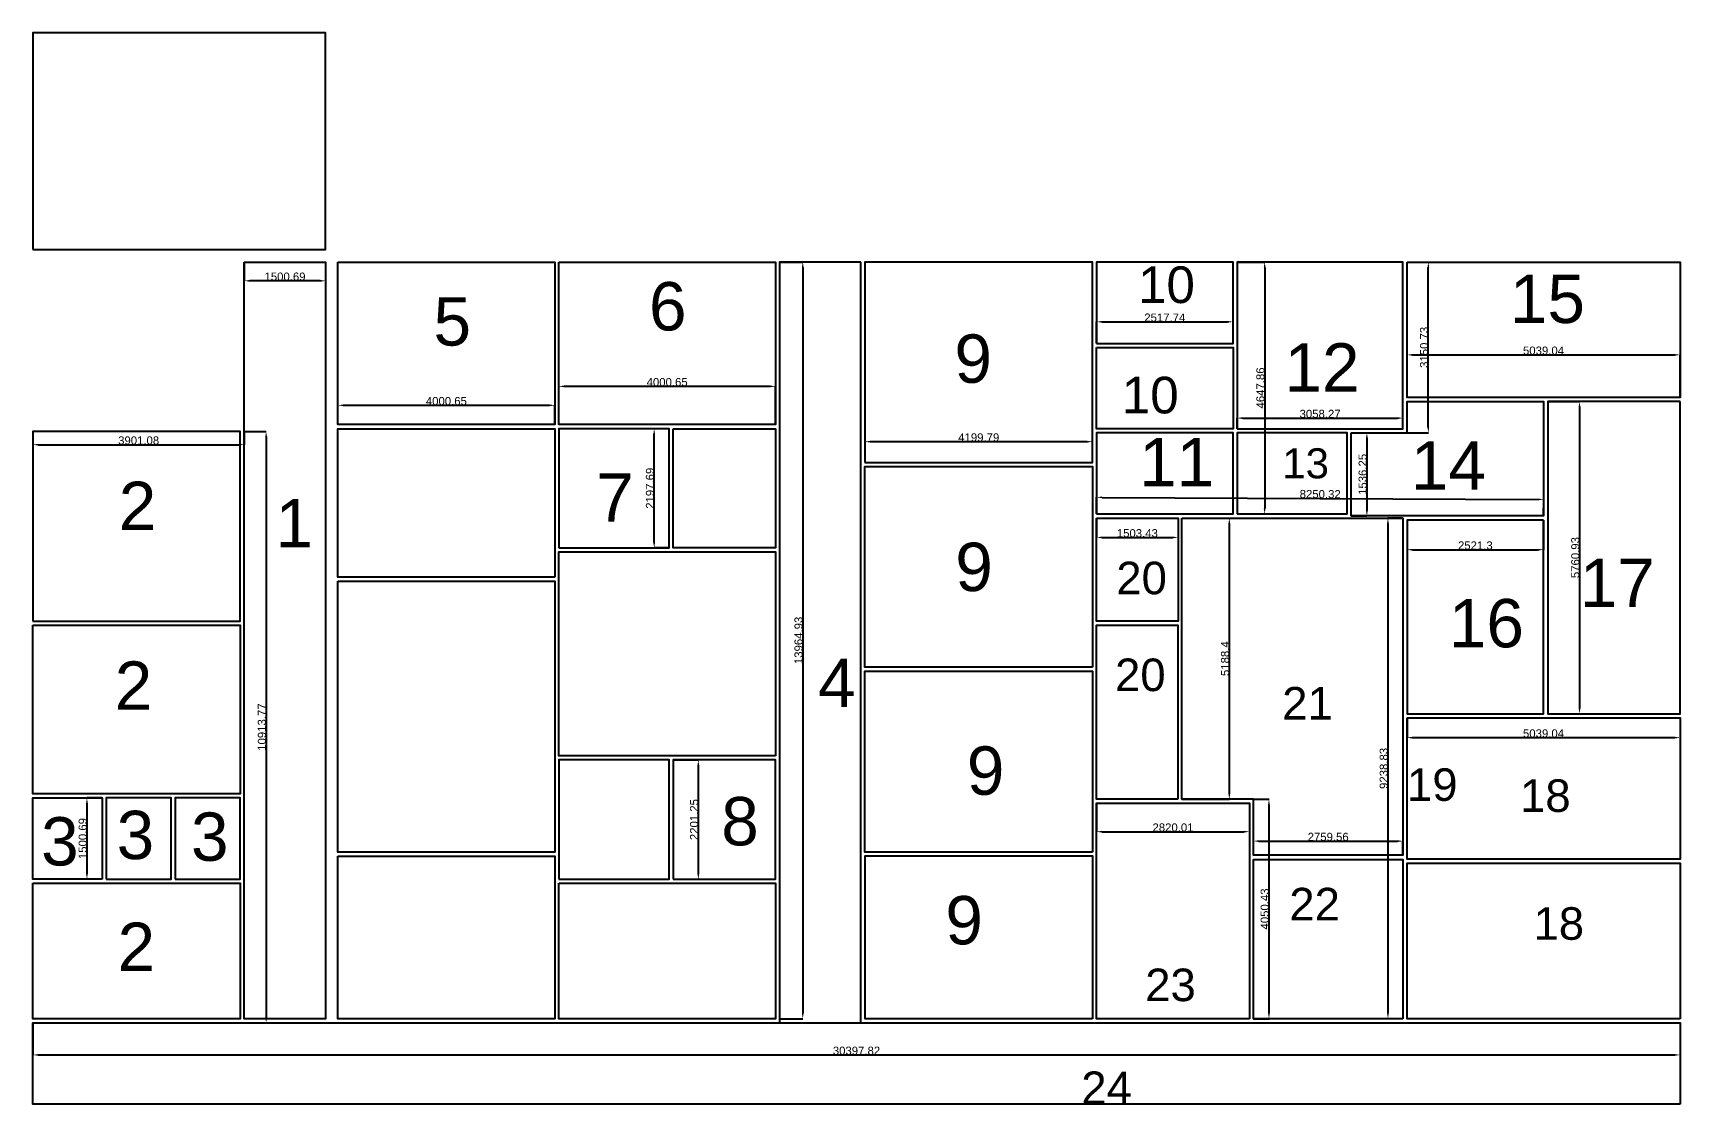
# Model space of a CAD drawing. Header units: millimetres. Extents: x 3935 to 205860, y 1962 to 72633.
# Drawn here: x 52937 to 83335, y 3080 to 22848 of the extents above; entities that cross this region are included whole.
import ezdxf

# ---------------------------------------------------------------- set-up
doc = ezdxf.new("R2010")
doc.units = ezdxf.units.MM
doc.layers.add('puf', color=5, linetype='Continuous', lineweight=30)
doc.styles.get("Standard").update_dxf_attribs({"font": 'arial.ttf'})
doc.dimstyles.new('ISO-25', dxfattribs={"dimtxt": 150, "dimasz": 100, "dimexe": 1.25, "dimexo": 0.625, "dimtad": 1, "dimdsep": 46, "dimtxsty": 'Standard', "dimcen": 2.5, "dimadec": 0, "dimazin": 0, "dimtfac": 1, "dimtmove": 0, "dimatfit": 3, "dimfxl": 1, "dimarcsym": 0})

msp = doc.modelspace()

# ---------------------------------------------------------------- texts
at = {"layer": 'puf'}
for s, height, p in [('10', 676.3953, (73330.68, 17862.984)), ('6', 892.647, (64306.378, 17357.466)), ('15', 892.6468, (80193.736, 17494.719)), ('5', 892.647, (60329.013, 17078.234)), ('9', 892.647, (69943.224, 16391.11)), ('12', 892.6468, (76033.712, 16229.088)), ('10', 676.3953, (73031.732, 15826.266)), ('11', 892.6468, (73350.685, 14480.958)), ('14', 892.6468, (78365.528, 14420.693)), ('13', 555.0684, (75993.302, 14627.66)), ('7', 892.647, (63332.156, 13825.208)), ('2', 892.647, (54520.468, 13673.313)), ('1', 892.647, (57412.715, 13353.155)), ('9', 892.647, (69958.483, 12547.046)), ('20', 600.8776, (72930.956, 12488.211)), ('17', 892.6468, (81482.962, 12252.292)), ('16', 892.6468, (79067.076, 11508.902)), ('2', 892.647, (54446.189, 10356.494)), ('4', 892.647, (67425.924, 10406.37)), ('20', 600.8776, (72907.436, 10701.185)), ('21', 600.8776, (75992.014, 10175.841)), ('9', 892.647, (70172.008, 8787.921)), ('19', 600.8776, (78295.93, 8674.988)), ('18', 600.8776, (80382.307, 8471.829)), ('8', 892.647, (65639.828, 7854.186)), ('3', 892.647, (53087.554, 7482.557)), ('3', 892.647, (54481.659, 7600.248)), ('3', 892.647, (55853.725, 7568.615)), ('22', 600.8776, (76123.973, 6469.061)), ('9', 892.647, (69775.282, 6026.908)), ('18', 600.8776, (80629.797, 6111.446)), ('2', 892.647, (54498.238, 5535.367)), ('23', 600.8776, (73464.295, 4978.709)), ('24', 600.8776, (72284.869, 3079.61))]:
    msp.add_text(s, height=height, dxfattribs=at).set_placement(p)

# ---------------------------------------------------------------- blocks, each defined once
blk = doc.blocks.new('*D74')
at = {"layer": 'Defpoints', "color": 0, "transparency": 16777216}
for p in [(56838, 18620), (58339, 18620), (56838, 18273)]:
    blk.add_point(p, dxfattribs=at)
at = {"layer": 'puf', "color": 0, "lineweight": -2, "transparency": 16777216}
for p, q in [((56838, 18619), (56838, 18272)), ((58339, 18619), (58339, 18272)), ((58239, 18273), (56938, 18273))]:
    blk.add_line(p, q, dxfattribs=at)
at = {"layer": 'puf', "color": 0, "transparency": 16777216}
for points in [[(56938, 18290), (56938, 18256), (56838, 18273)], [(58239, 18290), (58239, 18256), (58339, 18273)]]:
    blk.add_solid(points, dxfattribs=at)
at = {"layer": 'puf', "color": 0, "transparency": 16777216, "insert": (57589, 18350), "char_height": 150, "attachment_point": 5}
blk.add_mtext('1500.69', dxfattribs=at)
blk = doc.blocks.new('*D75')
at = {"layer": 'Defpoints', "color": 0, "transparency": 16777216}
for p in [(52937, 15494), (56838, 15494), (56838, 15249)]:
    blk.add_point(p, dxfattribs=at)
at = {"layer": 'puf', "color": 0, "lineweight": -2, "transparency": 16777216}
for p, q in [((52937, 15493), (52937, 15248)), ((53037, 15249), (56738, 15249)), ((56838, 15493), (56838, 15248))]:
    blk.add_line(p, q, dxfattribs=at)
at = {"layer": 'puf', "color": 0, "transparency": 16777216}
for points in [[(53037, 15266), (53037, 15232), (52937, 15249)], [(56738, 15266), (56738, 15232), (56838, 15249)]]:
    blk.add_solid(points, dxfattribs=at)
at = {"layer": 'puf', "color": 0, "transparency": 16777216, "insert": (54888, 15326), "char_height": 150, "attachment_point": 5}
blk.add_mtext('3901.08', dxfattribs=at)
blk = doc.blocks.new('*D76')
at = {"layer": 'Defpoints', "color": 0, "transparency": 16777216}
for p in [(56838, 15494), (56838, 4580), (57241, 4580)]:
    blk.add_point(p, dxfattribs=at)
at = {"layer": 'puf', "color": 0, "lineweight": -2, "transparency": 16777216}
for p, q in [((56839, 15494), (57242, 15494)), ((57241, 15394), (57241, 4680)), ((56839, 4580), (57242, 4580))]:
    blk.add_line(p, q, dxfattribs=at)
at = {"layer": 'puf', "color": 0, "transparency": 16777216}
for points in [[(57224, 15394), (57257, 15394), (57241, 15494)], [(57224, 4680), (57257, 4680), (57241, 4580)]]:
    blk.add_solid(points, dxfattribs=at)
at = {"layer": 'puf', "color": 0, "transparency": 16777216, "insert": (57163, 10037), "char_height": 150, "attachment_point": 5, "rotation": 90}
blk.add_mtext('10913.77', dxfattribs=at)
blk = doc.blocks.new('*D77')
at = {"layer": 'Defpoints', "color": 0, "transparency": 16777216}
for p in [(54214, 8730), (53934, 7230), (54214, 7230)]:
    blk.add_point(p, dxfattribs=at)
at = {"layer": 'puf', "color": 0, "lineweight": -2, "transparency": 16777216}
for p, q in [((54213, 8730), (53932, 8730)), ((53934, 8630), (53934, 7330)), ((54213, 7230), (53932, 7230))]:
    blk.add_line(p, q, dxfattribs=at)
at = {"layer": 'puf', "color": 0, "transparency": 16777216}
for points in [[(53917, 8630), (53950, 8630), (53934, 8730)], [(53917, 7330), (53950, 7330), (53934, 7230)]]:
    blk.add_solid(points, dxfattribs=at)
at = {"layer": 'puf', "color": 0, "transparency": 16777216, "insert": (53856, 7980), "char_height": 150, "attachment_point": 5, "rotation": 90}
blk.add_mtext('1500.69', dxfattribs=at)
blk = doc.blocks.new('*D78')
at = {"layer": 'Defpoints', "color": 0, "transparency": 16777216}
for p in [(52937, 4580), (83335, 4580), (83335, 3986)]:
    blk.add_point(p, dxfattribs=at)
at = {"layer": 'puf', "color": 0, "lineweight": -2, "transparency": 16777216}
for p, q in [((52937, 4580), (52937, 3984)), ((83335, 4580), (83335, 3984)), ((53037, 3986), (83235, 3986))]:
    blk.add_line(p, q, dxfattribs=at)
at = {"layer": 'puf', "color": 0, "transparency": 16777216}
for points in [[(53037, 4002), (53037, 3969), (52937, 3986)], [(83235, 4002), (83235, 3969), (83335, 3986)]]:
    blk.add_solid(points, dxfattribs=at)
at = {"layer": 'puf', "color": 0, "transparency": 16777216, "insert": (68136, 4063), "char_height": 150, "attachment_point": 5}
blk.add_mtext('30397.82', dxfattribs=at)
blk = doc.blocks.new('*D79')
at = {"layer": 'Defpoints', "color": 0, "transparency": 16777216}
for p in [(66717, 18620), (66717, 4655), (67145, 4655)]:
    blk.add_point(p, dxfattribs=at)
at = {"layer": 'puf', "color": 0, "lineweight": -2, "transparency": 16777216}
for p, q in [((66718, 18620), (67146, 18620)), ((67145, 18520), (67145, 4755)), ((66718, 4655), (67146, 4655))]:
    blk.add_line(p, q, dxfattribs=at)
at = {"layer": 'puf', "color": 0, "transparency": 16777216}
for points in [[(67128, 18520), (67161, 18520), (67145, 18620)], [(67128, 4755), (67161, 4755), (67145, 4655)]]:
    blk.add_solid(points, dxfattribs=at)
at = {"layer": 'puf', "color": 0, "transparency": 16777216, "insert": (67067, 11637), "char_height": 150, "attachment_point": 5, "rotation": 90}
blk.add_mtext('13964.93', dxfattribs=at)
blk = doc.blocks.new('*D81')
at = {"layer": 'Defpoints', "color": 0, "transparency": 16777216}
for p in [(62567, 15976), (58567, 15622), (62567, 15622)]:
    blk.add_point(p, dxfattribs=at)
at = {"layer": 'puf', "color": 0, "lineweight": -2, "transparency": 16777216}
for p, q in [((58567, 15623), (58567, 15977)), ((58667, 15976), (62467, 15976)), ((62567, 15623), (62567, 15977))]:
    blk.add_line(p, q, dxfattribs=at)
at = {"layer": 'puf', "color": 0, "transparency": 16777216}
for points in [[(58667, 15992), (58667, 15959), (58567, 15976)], [(62467, 15992), (62467, 15959), (62567, 15976)]]:
    blk.add_solid(points, dxfattribs=at)
at = {"layer": 'puf', "color": 0, "transparency": 16777216, "insert": (60567, 16053), "char_height": 150, "attachment_point": 5}
blk.add_mtext('4000.65', dxfattribs=at)
blk = doc.blocks.new('*D82')
at = {"layer": 'Defpoints', "color": 0, "transparency": 16777216}
for p in [(66642, 16326), (62642, 15622), (66642, 15622)]:
    blk.add_point(p, dxfattribs=at)
at = {"layer": 'puf', "color": 0, "lineweight": -2, "transparency": 16777216}
for p, q in [((62642, 15623), (62642, 16327)), ((62742, 16326), (66542, 16326)), ((66642, 15623), (66642, 16327))]:
    blk.add_line(p, q, dxfattribs=at)
at = {"layer": 'puf', "color": 0, "transparency": 16777216}
for points in [[(62742, 16342), (62742, 16309), (62642, 16326)], [(66542, 16342), (66542, 16309), (66642, 16326)]]:
    blk.add_solid(points, dxfattribs=at)
at = {"layer": 'puf', "color": 0, "transparency": 16777216, "insert": (64642, 16403), "char_height": 150, "attachment_point": 5}
blk.add_mtext('4000.65', dxfattribs=at)
blk = doc.blocks.new('*D83')
at = {"layer": 'Defpoints', "color": 0, "transparency": 16777216}
for p in [(64402, 15544), (64680, 15544), (64680, 13346)]:
    blk.add_point(p, dxfattribs=at)
at = {"layer": 'puf', "color": 0, "lineweight": -2, "transparency": 16777216}
for p, q in [((64679, 15544), (64401, 15544)), ((64402, 13446), (64402, 15444)), ((64679, 13346), (64401, 13346))]:
    blk.add_line(p, q, dxfattribs=at)
at = {"layer": 'puf', "color": 0, "transparency": 16777216}
for points in [[(64386, 15444), (64419, 15444), (64402, 15544)], [(64386, 13446), (64419, 13446), (64402, 13346)]]:
    blk.add_solid(points, dxfattribs=at)
at = {"layer": 'puf', "color": 0, "transparency": 16777216, "insert": (64325, 14445), "char_height": 150, "attachment_point": 5, "rotation": 90}
blk.add_mtext('2197.69', dxfattribs=at)
blk = doc.blocks.new('*D84')
at = {"layer": 'Defpoints', "color": 0, "transparency": 16777216}
for p in [(64754, 9431), (64754, 7230), (65217, 7230)]:
    blk.add_point(p, dxfattribs=at)
at = {"layer": 'puf', "color": 0, "lineweight": -2, "transparency": 16777216}
for p, q in [((64755, 9431), (65218, 9431)), ((65217, 9331), (65217, 7330)), ((64755, 7230), (65218, 7230))]:
    blk.add_line(p, q, dxfattribs=at)
at = {"layer": 'puf', "color": 0, "transparency": 16777216}
for points in [[(65200, 9331), (65234, 9331), (65217, 9431)], [(65200, 7330), (65234, 7330), (65217, 7230)]]:
    blk.add_solid(points, dxfattribs=at)
at = {"layer": 'puf', "color": 0, "transparency": 16777216, "insert": (65140, 8330), "char_height": 150, "attachment_point": 5, "rotation": 90}
blk.add_mtext('2201.25', dxfattribs=at)
blk = doc.blocks.new('*D85')
at = {"layer": 'Defpoints', "color": 0, "transparency": 16777216}
for p in [(72492, 15305), (68293, 14922), (72492, 14922)]:
    blk.add_point(p, dxfattribs=at)
at = {"layer": 'puf', "color": 0, "lineweight": -2, "transparency": 16777216}
for p, q in [((68293, 14922), (68293, 15306)), ((68393, 15305), (72392, 15305)), ((72492, 14922), (72492, 15306))]:
    blk.add_line(p, q, dxfattribs=at)
at = {"layer": 'puf', "color": 0, "transparency": 16777216}
for points in [[(68393, 15321), (68393, 15288), (68293, 15305)], [(72392, 15321), (72392, 15288), (72492, 15305)]]:
    blk.add_solid(points, dxfattribs=at)
at = {"layer": 'puf', "color": 0, "transparency": 16777216, "insert": (70392, 15382), "char_height": 150, "attachment_point": 5}
blk.add_mtext('4199.79', dxfattribs=at)
blk = doc.blocks.new('*D86')
at = {"layer": 'Defpoints', "color": 0, "transparency": 16777216}
for p in [(75085, 17516), (72567, 17119), (75085, 17119)]:
    blk.add_point(p, dxfattribs=at)
at = {"layer": 'puf', "color": 0, "lineweight": -2, "transparency": 16777216}
for p, q in [((72567, 17120), (72567, 17518)), ((72667, 17516), (74985, 17516)), ((75085, 17120), (75085, 17518))]:
    blk.add_line(p, q, dxfattribs=at)
at = {"layer": 'puf', "color": 0, "transparency": 16777216}
for points in [[(72667, 17533), (72667, 17500), (72567, 17516)], [(74985, 17533), (74985, 17500), (75085, 17516)]]:
    blk.add_solid(points, dxfattribs=at)
at = {"layer": 'puf', "color": 0, "transparency": 16777216, "insert": (73826, 17594), "char_height": 150, "attachment_point": 5}
blk.add_mtext('2517.74', dxfattribs=at)
blk = doc.blocks.new('*D87')
at = {"layer": 'Defpoints', "color": 0, "transparency": 16777216}
for p in [(75163, 18620), (75163, 13972), (75669, 13972)]:
    blk.add_point(p, dxfattribs=at)
at = {"layer": 'puf', "color": 0, "lineweight": -2, "transparency": 16777216}
for p, q in [((75164, 18620), (75670, 18620)), ((75669, 18520), (75669, 14072)), ((75164, 13972), (75670, 13972))]:
    blk.add_line(p, q, dxfattribs=at)
at = {"layer": 'puf', "color": 0, "transparency": 16777216}
for points in [[(75652, 18520), (75685, 18520), (75669, 18620)], [(75652, 14072), (75685, 14072), (75669, 13972)]]:
    blk.add_solid(points, dxfattribs=at)
at = {"layer": 'puf', "color": 0, "transparency": 16777216, "insert": (75591, 16296), "char_height": 150, "attachment_point": 5, "rotation": 90}
blk.add_mtext('4647.86', dxfattribs=at)
blk = doc.blocks.new('*D88')
at = {"layer": 'Defpoints', "color": 0, "transparency": 16777216}
for p in [(80819, 14239), (72567, 13972), (80817, 13933)]:
    blk.add_point(p, dxfattribs=at)
at = {"layer": 'puf', "color": 0, "lineweight": -2, "transparency": 16777216}
for p, q in [((72567, 13973), (72568, 14279)), ((72668, 14277), (80719, 14239)), ((80817, 13934), (80819, 14240))]:
    blk.add_line(p, q, dxfattribs=at)
at = {"layer": 'puf', "color": 0, "transparency": 16777216}
for points in [[(72669, 14294), (72668, 14261), (72568, 14278)], [(80719, 14256), (80719, 14223), (80819, 14239)]]:
    blk.add_solid(points, dxfattribs=at)
at = {"layer": 'puf', "color": 0, "transparency": 16777216, "insert": (76694, 14336), "char_height": 150, "attachment_point": 5, "rotation": 359.7283}
blk.add_mtext('8250.32', dxfattribs=at)
blk = doc.blocks.new('*D89')
at = {"layer": 'Defpoints', "color": 0, "transparency": 16777216}
for p in [(83335, 16907), (78296, 16120), (83335, 16120)]:
    blk.add_point(p, dxfattribs=at)
at = {"layer": 'puf', "color": 0, "lineweight": -2, "transparency": 16777216}
for p, q in [((78296, 16121), (78296, 16908)), ((78396, 16907), (83235, 16907)), ((83335, 16121), (83335, 16908))]:
    blk.add_line(p, q, dxfattribs=at)
at = {"layer": 'puf', "color": 0, "transparency": 16777216}
for points in [[(78396, 16923), (78396, 16890), (78296, 16907)], [(83235, 16923), (83235, 16890), (83335, 16907)]]:
    blk.add_solid(points, dxfattribs=at)
at = {"layer": 'puf', "color": 0, "transparency": 16777216, "insert": (80815, 16984), "char_height": 150, "attachment_point": 5}
blk.add_mtext('5039.04', dxfattribs=at)
blk = doc.blocks.new('*D90')
at = {"layer": 'Defpoints', "color": 0, "transparency": 16777216}
for p in [(80892, 16045), (80892, 10284), (81479, 10284)]:
    blk.add_point(p, dxfattribs=at)
at = {"layer": 'puf', "color": 0, "lineweight": -2, "transparency": 16777216}
for p, q in [((80893, 16045), (81480, 16045)), ((81479, 15945), (81479, 10384)), ((80893, 10284), (81480, 10284))]:
    blk.add_line(p, q, dxfattribs=at)
at = {"layer": 'puf', "color": 0, "transparency": 16777216}
for points in [[(81463, 15945), (81496, 15945), (81479, 16045)], [(81463, 10384), (81496, 10384), (81479, 10284)]]:
    blk.add_solid(points, dxfattribs=at)
at = {"layer": 'puf', "color": 0, "transparency": 16777216, "insert": (81402, 13165), "char_height": 150, "attachment_point": 5, "rotation": 90}
blk.add_mtext('5760.93', dxfattribs=at)
blk = doc.blocks.new('*D91')
at = {"layer": 'Defpoints', "color": 0, "transparency": 16777216}
for p in [(78296, 10210), (83335, 10210), (83335, 9842)]:
    blk.add_point(p, dxfattribs=at)
at = {"layer": 'puf', "color": 0, "lineweight": -2, "transparency": 16777216}
for p, q in [((78296, 10209), (78296, 9841)), ((83335, 10209), (83335, 9841)), ((78396, 9842), (83235, 9842))]:
    blk.add_line(p, q, dxfattribs=at)
at = {"layer": 'puf', "color": 0, "transparency": 16777216}
for points in [[(78396, 9859), (78396, 9825), (78296, 9842)], [(83235, 9859), (83235, 9825), (83335, 9842)]]:
    blk.add_solid(points, dxfattribs=at)
at = {"layer": 'puf', "color": 0, "transparency": 16777216, "insert": (80815, 9919), "char_height": 150, "attachment_point": 5}
blk.add_mtext('5039.04', dxfattribs=at)
blk = doc.blocks.new('*D92')
at = {"layer": 'Defpoints', "color": 0, "transparency": 16777216}
for p in [(78221, 13894), (77944, 4655), (78221, 4655)]:
    blk.add_point(p, dxfattribs=at)
at = {"layer": 'puf', "color": 0, "lineweight": -2, "transparency": 16777216}
for p, q in [((78221, 13894), (77943, 13894)), ((77944, 13794), (77944, 4755)), ((78221, 4655), (77943, 4655))]:
    blk.add_line(p, q, dxfattribs=at)
at = {"layer": 'puf', "color": 0, "transparency": 16777216}
for points in [[(77927, 13794), (77960, 13794), (77944, 13894)], [(77927, 4755), (77960, 4755), (77944, 4655)]]:
    blk.add_solid(points, dxfattribs=at)
at = {"layer": 'puf', "color": 0, "transparency": 16777216, "insert": (77867, 9274), "char_height": 150, "attachment_point": 5, "rotation": 90}
blk.add_mtext('9238.83', dxfattribs=at)
blk = doc.blocks.new('*D93')
at = {"layer": 'Defpoints', "color": 0, "transparency": 16777216}
for p in [(75163, 15544), (78221, 15740), (78221, 15544)]:
    blk.add_point(p, dxfattribs=at)
at = {"layer": 'puf', "color": 0, "lineweight": -2, "transparency": 16777216}
for p, q in [((75163, 15544), (75163, 15741)), ((75263, 15740), (78121, 15740)), ((78221, 15544), (78221, 15741))]:
    blk.add_line(p, q, dxfattribs=at)
at = {"layer": 'puf', "color": 0, "transparency": 16777216}
for points in [[(75263, 15757), (75263, 15723), (75163, 15740)], [(78121, 15757), (78121, 15723), (78221, 15740)]]:
    blk.add_solid(points, dxfattribs=at)
at = {"layer": 'puf', "color": 0, "transparency": 16777216, "insert": (76692, 15817), "char_height": 150, "attachment_point": 5}
blk.add_mtext('3058.27', dxfattribs=at)
blk = doc.blocks.new('*D94')
at = {"layer": 'Defpoints', "color": 0, "transparency": 16777216}
for p in [(78296, 18620), (78689, 18620), (78296, 15469)]:
    blk.add_point(p, dxfattribs=at)
at = {"layer": 'puf', "color": 0, "lineweight": -2, "transparency": 16777216}
for p, q in [((78297, 18620), (78691, 18620)), ((78689, 15569), (78689, 18520)), ((78297, 15469), (78691, 15469))]:
    blk.add_line(p, q, dxfattribs=at)
at = {"layer": 'puf', "color": 0, "transparency": 16777216}
for points in [[(78673, 18520), (78706, 18520), (78689, 18620)], [(78673, 15569), (78706, 15569), (78689, 15469)]]:
    blk.add_solid(points, dxfattribs=at)
at = {"layer": 'puf', "color": 0, "transparency": 16777216, "insert": (78612, 17045), "char_height": 150, "attachment_point": 5, "rotation": 90}
blk.add_mtext('3150.73', dxfattribs=at)
blk = doc.blocks.new('*D95')
at = {"layer": 'Defpoints', "color": 0, "transparency": 16777216}
for p in [(77265, 15469), (77265, 13933), (77555, 13933)]:
    blk.add_point(p, dxfattribs=at)
at = {"layer": 'puf', "color": 0, "lineweight": -2, "transparency": 16777216}
for p, q in [((77265, 15469), (77557, 15469)), ((77555, 15369), (77555, 14033)), ((77265, 13933), (77557, 13933))]:
    blk.add_line(p, q, dxfattribs=at)
at = {"layer": 'puf', "color": 0, "transparency": 16777216}
for points in [[(77539, 15369), (77572, 15369), (77555, 15469)], [(77539, 14033), (77572, 14033), (77555, 13933)]]:
    blk.add_solid(points, dxfattribs=at)
at = {"layer": 'puf', "color": 0, "transparency": 16777216, "insert": (77478, 14701), "char_height": 150, "attachment_point": 5, "rotation": 90}
blk.add_mtext('1536.25', dxfattribs=at)
blk = doc.blocks.new('*D96')
at = {"layer": 'Defpoints', "color": 0, "transparency": 16777216}
for p in [(78296, 13858), (80817, 13858), (80817, 13311)]:
    blk.add_point(p, dxfattribs=at)
at = {"layer": 'puf', "color": 0, "lineweight": -2, "transparency": 16777216}
for p, q in [((78296, 13858), (78296, 13310)), ((80817, 13858), (80817, 13310)), ((78396, 13311), (80717, 13311))]:
    blk.add_line(p, q, dxfattribs=at)
at = {"layer": 'puf', "color": 0, "transparency": 16777216}
for points in [[(78396, 13327), (78396, 13294), (78296, 13311)], [(80717, 13327), (80717, 13294), (80817, 13311)]]:
    blk.add_solid(points, dxfattribs=at)
at = {"layer": 'puf', "color": 0, "transparency": 16777216, "insert": (79557, 13388), "char_height": 150, "attachment_point": 5}
blk.add_mtext('2521.3', dxfattribs=at)
blk = doc.blocks.new('*D98')
at = {"layer": 'Defpoints', "color": 0, "transparency": 16777216}
for p in [(72567, 13894), (74070, 13894), (74070, 13537)]:
    blk.add_point(p, dxfattribs=at)
at = {"layer": 'puf', "color": 0, "lineweight": -2, "transparency": 16777216}
for p, q in [((72567, 13893), (72567, 13536)), ((74070, 13893), (74070, 13536)), ((72667, 13537), (73970, 13537))]:
    blk.add_line(p, q, dxfattribs=at)
at = {"layer": 'puf', "color": 0, "transparency": 16777216}
for points in [[(72667, 13554), (72667, 13520), (72567, 13537)], [(73970, 13554), (73970, 13520), (74070, 13537)]]:
    blk.add_solid(points, dxfattribs=at)
at = {"layer": 'puf', "color": 0, "transparency": 16777216, "insert": (73319, 13614), "char_height": 150, "attachment_point": 5}
blk.add_mtext('1503.43', dxfattribs=at)
blk = doc.blocks.new('*D99')
at = {"layer": 'Defpoints', "color": 0, "transparency": 16777216}
for p in [(74142, 13894), (74142, 8705), (75016, 8705)]:
    blk.add_point(p, dxfattribs=at)
at = {"layer": 'puf', "color": 0, "lineweight": -2, "transparency": 16777216}
for p, q in [((74143, 13894), (75017, 13894)), ((75016, 13794), (75016, 8805)), ((74143, 8705), (75017, 8705))]:
    blk.add_line(p, q, dxfattribs=at)
at = {"layer": 'puf', "color": 0, "transparency": 16777216}
for points in [[(75000, 13794), (75033, 13794), (75016, 13894)], [(75000, 8805), (75033, 8805), (75016, 8705)]]:
    blk.add_solid(points, dxfattribs=at)
at = {"layer": 'puf', "color": 0, "transparency": 16777216, "insert": (74939, 11300), "char_height": 150, "attachment_point": 5, "rotation": 90}
blk.add_mtext('5188.4', dxfattribs=at)
blk = doc.blocks.new('*D100')
at = {"layer": 'Defpoints', "color": 0, "transparency": 16777216}
for p in [(72567, 8631), (75387, 8631), (75387, 8106)]:
    blk.add_point(p, dxfattribs=at)
at = {"layer": 'puf', "color": 0, "lineweight": -2, "transparency": 16777216}
for p, q in [((72567, 8630), (72567, 8105)), ((75387, 8630), (75387, 8105)), ((72667, 8106), (75287, 8106))]:
    blk.add_line(p, q, dxfattribs=at)
at = {"layer": 'puf', "color": 0, "transparency": 16777216}
for points in [[(72667, 8123), (72667, 8089), (72567, 8106)], [(75287, 8123), (75287, 8089), (75387, 8106)]]:
    blk.add_solid(points, dxfattribs=at)
at = {"layer": 'puf', "color": 0, "transparency": 16777216, "insert": (73977, 8183), "char_height": 150, "attachment_point": 5}
blk.add_mtext('2820.01', dxfattribs=at)
blk = doc.blocks.new('*D101')
at = {"layer": 'Defpoints', "color": 0, "transparency": 16777216}
for p in [(75462, 8705), (75462, 4655), (75748, 4655)]:
    blk.add_point(p, dxfattribs=at)
at = {"layer": 'puf', "color": 0, "lineweight": -2, "transparency": 16777216}
for p, q in [((75462, 8705), (75749, 8705)), ((75748, 8605), (75748, 4755)), ((75462, 4655), (75749, 4655))]:
    blk.add_line(p, q, dxfattribs=at)
at = {"layer": 'puf', "color": 0, "transparency": 16777216}
for points in [[(75731, 8605), (75764, 8605), (75748, 8705)], [(75731, 4755), (75764, 4755), (75748, 4655)]]:
    blk.add_solid(points, dxfattribs=at)
at = {"layer": 'puf', "color": 0, "transparency": 16777216, "insert": (75670, 6680), "char_height": 150, "attachment_point": 5, "rotation": 90}
blk.add_mtext('4050.43', dxfattribs=at)
blk = doc.blocks.new('*D102')
at = {"layer": 'Defpoints', "color": 0, "transparency": 16777216}
for p in [(78221, 7933), (75462, 7671), (78221, 7671)]:
    blk.add_point(p, dxfattribs=at)
at = {"layer": 'puf', "color": 0, "lineweight": -2, "transparency": 16777216}
for p, q in [((75462, 7671), (75462, 7934)), ((75562, 7933), (78121, 7933)), ((78221, 7671), (78221, 7934))]:
    blk.add_line(p, q, dxfattribs=at)
at = {"layer": 'puf', "color": 0, "transparency": 16777216}
for points in [[(75562, 7950), (75562, 7916), (75462, 7933)], [(78121, 7950), (78121, 7916), (78221, 7933)]]:
    blk.add_solid(points, dxfattribs=at)
at = {"layer": 'puf', "color": 0, "transparency": 16777216, "insert": (76841, 8010), "char_height": 150, "attachment_point": 5}
blk.add_mtext('2759.56', dxfattribs=at)

# ---------------------------------------------------------------- dimensions: what is measured, and where the dimension line sits
at = {"layer": 'puf'}
for base, p1, p2, picture, middle in [((56838.229, 18273.109), (58338.917, 18619.908), (56838.229, 18619.908), '*D74', (57588.573, 18350.32)), ((75084.743, 17516.469), (72567.002, 17119.22), (75084.743, 17119.22), '*D86', (73825.872, 17593.68)), ((83334.97, 16906.764), (78295.93, 16119.947), (83334.97, 16119.947), '*D89', (80815.45, 16984.026)), ((66642.486, 16325.522), (62641.837, 15622.088), (66642.486, 15622.088), '*D82', (64642.161, 16402.733)), ((62567.158, 15975.73), (58566.51, 15622.088), (62567.158, 15622.088), '*D81', (60566.834, 16052.941)), ((78221.252, 15740.154), (75162.978, 15543.853), (78221.252, 15543.853), '*D93', (76692.115, 15817.416)), ((72492.323, 15304.721), (68292.531, 14921.53), (72492.323, 14921.53), '*D85', (70392.427, 15381.932)), ((74070.428, 13537.127), (72567.002, 13893.808), (74070.428, 13893.808), '*D98', (73318.715, 13614.39)), ((80817.228, 13310.808), (78295.93, 13858.247), (80817.228, 13858.247), '*D96', (79556.579, 13388.07)), ((83334.97, 9841.859), (78295.93, 10209.655), (83334.97, 10209.655), '*D91', (80815.45, 9919.121)), ((75387.014, 8105.836), (72567.002, 8630.733), (75387.014, 8630.733), '*D100', (73977.008, 8183.046)), ((78221.252, 7933.121), (75461.693, 7670.577), (78221.252, 7670.577), '*D102', (76841.472, 8010.332)), ((83334.97, 3985.72), (52937.152, 4580.298), (83334.97, 4580.298), '*D78', (68136.061, 4062.983))]:
    dim = msp.add_linear_dim(base=base, p1=p1, p2=p2, dimstyle='ISO-25', dxfattribs=at)
    dim.commit()
    dim.dimension.update_dxf_attribs({"geometry": picture, "text_midpoint": middle})
for p1, p2, distance, picture, middle in [((66717.164, 18619.908), (66717.164, 4654.977), 427.358, '*D79', (67067.26, 11637.442)), ((72567.002, 13972.043), (80817.228, 13932.926), 305.883, '*D88', (76693.931, 14335.625))]:
    dim = msp.add_aligned_dim(p1=p1, p2=p2, distance=distance, dimstyle='ISO-25', dxfattribs=at)
    dim.commit()
    dim.dimension.update_dxf_attribs({"geometry": picture, "text_midpoint": middle})
for base, p1, p2, picture, middle in [((75668.5254, 13972.043), (75162.9781, 18619.9076), (75162.9781, 13972.043), '*D87', (75591.3144, 16295.9753)), ((78689.495, 18619.908), (78295.93, 15469.175), (78295.93, 18619.908), '*D94', (78612.233, 17044.541)), ((81479.212, 10284.334), (80891.907, 16045.268), (80891.907, 10284.334), '*D90', (81401.95, 13164.801)), ((64402.388, 15543.853), (64679.501, 13346.164), (64679.501, 15543.853), '*D83', (64325.177, 14445.009)), ((77555.439, 13932.926), (77264.652, 15469.175), (77264.652, 13932.926), '*D95', (77478.177, 14701.05)), ((75016.184, 8705.411), (74142.368, 13893.808), (74142.368, 8705.411), '*D99', (74938.973, 11299.61)), ((77943.774, 4654.977), (78221.252, 13893.808), (78221.252, 4654.977), '*D92', (77866.512, 9274.393)), ((65217.1338, 7229.6165), (64754.1794, 9430.8623), (64754.1794, 7229.6165), '*D84', (65139.9229, 8330.2394)), ((53933.7, 7229.617), (54213.804, 8730.304), (54213.804, 7229.617), '*D77', (53856.489, 7979.96)), ((75747.663, 4654.977), (75461.693, 8705.411), (75461.693, 4654.977), '*D101', (75670.401, 6680.194))]:
    dim = msp.add_linear_dim(base=base, p1=p1, p2=p2, angle=90, dimstyle='ISO-25', dxfattribs=at)
    dim.commit()
    dim.dimension.update_dxf_attribs({"geometry": picture, "text_midpoint": middle})
dim = msp.add_linear_dim(base=(56838.229, 15248.873), p1=(52937.152, 15494.068), p2=(56838.229, 15494.068), dimstyle='ISO-25', dxfattribs=at)
dim.commit()
dim.dimension.update_dxf_attribs({"geometry": '*D75', "text_midpoint": (54887.691, 15248.873), "dimtype": 160})
dim = msp.add_linear_dim(base=(57240.602, 4580.298), p1=(56838.229, 15494.068), p2=(56838.229, 4580.298), angle=90, dimstyle='ISO-25', dxfattribs=at)
dim.commit()
dim.dimension.update_dxf_attribs({"geometry": '*D76', "text_midpoint": (57240.602, 10037.183), "dimtype": 160})

# ---------------------------------------------------------------- linework, layer by layer
for points in [[(52937.152, 18851.056), (58338.917, 18851.056), (58338.917, 22848.149), (52937.152, 22848.149)], [(56838.229, 18619.908), (58338.917, 18619.908), (58338.917, 4654.977), (56838.229, 4654.977)], [(58566.51, 18619.908), (62567.158, 18619.908), (62567.158, 15622.088), (58566.51, 15622.088)], [(58566.51, 18619.908), (62567.158, 18619.908), (62567.158, 15622.088), (58566.51, 15622.088)], [(62641.837, 18619.908), (66642.486, 18619.908), (66642.486, 15622.088), (62641.837, 15622.088)], [(68217.852, 18619.908), (66717.164, 18619.908), (66717.164, 4580.298), (68217.852, 4580.298)], [(68292.531, 14921.53), (72492.323, 14921.53), (72492.323, 18619.908), (68292.531, 18619.908)], [(72567.002, 17119.22), (75084.743, 17119.22), (75084.743, 18619.908), (72567.002, 18619.908)], [(75162.978, 15543.853), (78221.252, 15543.853), (78221.252, 18619.908), (75162.978, 18619.908)], [(78295.93, 18619.908), (83334.97, 18619.908), (83334.97, 16119.947), (78295.93, 16119.947)], [(72567.002, 17044.541), (75084.743, 17044.541), (75084.743, 15543.853), (72567.002, 15543.853)], [(83334.97, 16045.268), (80891.907, 16045.268), (80891.907, 10284.334), (83334.97, 10284.334)], [(62567.158, 12805.632), (58566.51, 12805.632), (58566.51, 15543.853), (62567.158, 15543.853)], [(62641.837, 13346.164), (64679.501, 13346.164), (64679.501, 15543.853), (62641.837, 15543.853)], [(64754.179, 15543.853), (66642.486, 15543.853), (66642.486, 13346.164), (64754.179, 13346.164)], [(52937.152, 11994.834), (56763.551, 11994.834), (56763.551, 15494.068), (52937.152, 15494.068)], [(72567.002, 13972.043), (75084.743, 13972.043), (75084.743, 15469.175), (72567.002, 15469.175)], [(75162.978, 13972.043), (77189.973, 13972.043), (77189.973, 15469.175), (75162.978, 15469.175)], [(72492.323, 11144.918), (68292.531, 11144.918), (68292.531, 14846.851), (72492.323, 14846.851)], [(72567.002, 13893.808), (74070.428, 13893.808), (74070.428, 11993.544), (72567.002, 11993.544)], [(80817.228, 13858.247), (78295.93, 13858.247), (78295.93, 10284.334), (80817.228, 10284.334)], [(66642.486, 9505.541), (62641.837, 9505.541), (62641.837, 13271.485), (66642.486, 13271.485)], [(58566.51, 12730.953), (62567.158, 12730.953), (62567.158, 7731.031), (58566.51, 7731.031)], [(52937.152, 11916.599), (56763.551, 11916.599), (56763.551, 8804.983), (52937.152, 8804.983)], [(74067.689, 8705.411), (72567.002, 8705.411), (72567.002, 11916.599), (74067.689, 11916.599)], [(72492.323, 7731.031), (68292.531, 7731.031), (68292.531, 11070.239), (72492.323, 11070.239)], [(78295.93, 10209.655), (83334.97, 10209.655), (83334.97, 7599.454), (78295.93, 7599.454)], [(62641.837, 7229.617), (64679.501, 7229.617), (64679.501, 9430.862), (62641.837, 9430.862)], [(64754.179, 7229.617), (66642.486, 7229.617), (66642.486, 9430.862), (64754.179, 9430.862)], [(54213.804, 7229.617), (52937.152, 7229.617), (52937.152, 8730.304), (54213.804, 8730.304)], [(54288.483, 7229.617), (55486.899, 7229.617), (55486.899, 8730.304), (54288.483, 8730.304)], [(55561.578, 7229.617), (56763.551, 7229.617), (56763.551, 8730.304), (55561.578, 8730.304)], [(75387.014, 4654.977), (72567.002, 4654.977), (72567.002, 8630.733), (75387.014, 8630.733)], [(58566.51, 7656.352), (62567.158, 7656.352), (62567.158, 4654.977), (58566.51, 4654.977)], [(72492.323, 4654.977), (68295.034, 4654.977), (68295.034, 7658.442), (72492.323, 7658.442)], [(78221.252, 4654.977), (75461.693, 4654.977), (75461.693, 7595.898), (78221.252, 7595.898)], [(83334.97, 4654.977), (78295.93, 4654.977), (78295.93, 7524.776), (83334.97, 7524.776)], [(52937.152, 7154.938), (56763.551, 7154.938), (56763.551, 4654.977), (52937.152, 4654.977)], [(62641.837, 7154.938), (66642.486, 7154.938), (66642.486, 4654.977), (62641.837, 4654.977)], [(83334.97, 3079.61), (52937.152, 3079.61), (52937.152, 4580.298), (83334.97, 4580.298)]]:
    msp.add_lwpolyline(points, close=True)
for points in [[(77264.652, 15469.175), (78295.93, 15469.175), (78295.93, 16045.268), (80817.228, 16045.268), (80817.228, 13932.926), (77264.652, 13932.926), (77264.652, 15469.175)], [(74142.368, 13893.808), (78221.252, 13893.808), (78221.252, 7670.577), (75461.693, 7670.577), (75461.693, 8705.411), (74142.368, 8705.411), (74142.368, 13893.808)]]:
    msp.add_lwpolyline(points)

msp.set_redraw_order([(e.dxf.handle, doc.entitydb.next_handle()) for e in msp.query("TEXT MTEXT ATTDEF DIMENSION ARC_DIMENSION")])  # texts and dimensions are drawn at this point

doc.saveas('drawing.dxf')
